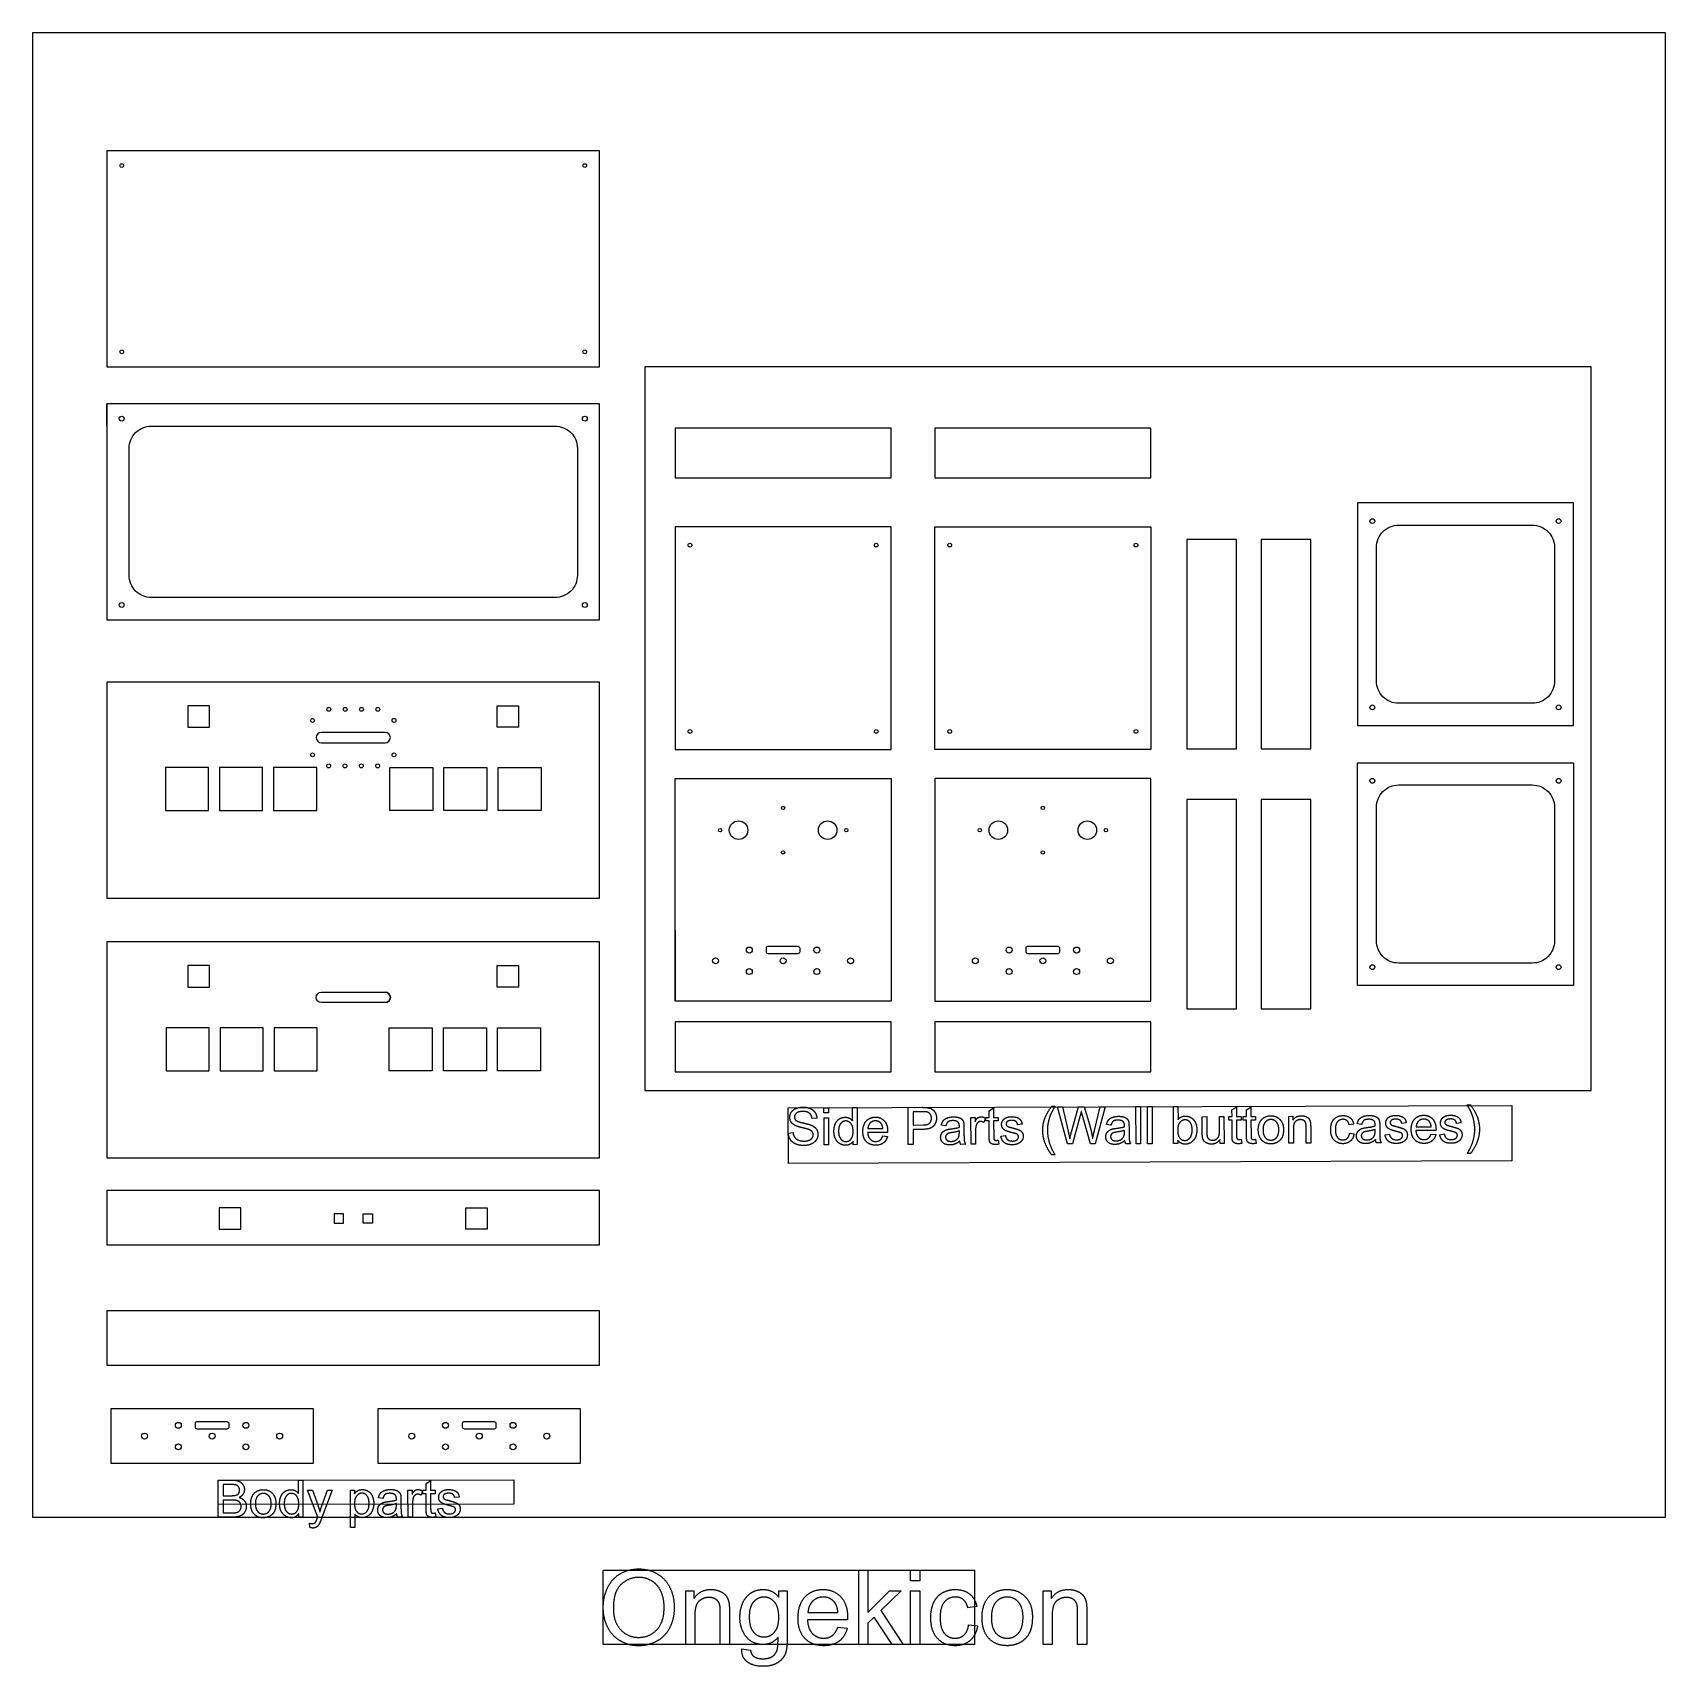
# Model space of a CAD drawing. Header units: millimetres. Extents: x -100 to 2100, y -1901 to 300.
import ezdxf

# ---------------------------------------------------------------- set-up
doc = ezdxf.new("R2010")
doc.units = ezdxf.units.MM
doc.layers.get('0').update_dxf_attribs({"linetype": 'CONTINUOUS'})

msp = doc.modelspace()

# ---------------------------------------------------------------- linework, layer by layer
for p, q in [((0, -230), (0, -200)), ((765.7, -909.4), (765.7, -1004.9)), ((1115.7, -909.4), (1115.7, -1004.9)), ((956.6, -1162.4), (950.2, -1162.9)), ((966.3, -1155.3), (966.3, -1148.3)), ((966.3, -1148.3), (972.4, -1148.3)), ((972.5, -1155.3), (966.3, -1155.3)), ((966.4, -1162.1), (972.5, -1162)), ((966.5, -1198.3), (966.4, -1162.1)), ((972.4, -1148.3), (972.5, -1155.3)), ((972.5, -1162), (972.6, -1198.3)), ((1004.9, -1148.2), (1011, -1148.1)), ((1004.9, -1166.1), (1004.9, -1148.2)), ((1011, -1148.1), (1011.2, -1198.1)), ((1079.7, -1147.9), (1098.5, -1147.8)), ((1079.8, -1197.9), (1079.7, -1147.9)), ((1099.1, -1153.7), (1086.3, -1153.8)), ((1086.3, -1153.8), (1086.4, -1171.7)), ((1164.4, -1197.6), (1164.3, -1161.4)), ((1164.3, -1161.4), (1169.8, -1161.4)), ((1169.8, -1161.4), (1169.9, -1166.9)), ((1184, -1162.5), (1181.9, -1168.2)), ((1184.3, -1166.1), (1184.3, -1161.3)), ((1184.3, -1161.3), (1188.8, -1161.3)), ((1188.8, -1166.1), (1184.3, -1166.1)), ((1188.7, -1152.3), (1194.8, -1148.6)), ((1188.8, -1161.3), (1188.7, -1152.3)), ((1188.8, -1186.9), (1188.8, -1166.1)), ((1194.8, -1148.6), (1194.9, -1161.3)), ((1194.9, -1161.3), (1201, -1161.3)), ((1201.1, -1166.1), (1194.9, -1166.1)), ((1194.9, -1166.1), (1195, -1187.3)), ((1201, -1161.3), (1201.1, -1166.1)), ((1273.1, -1146.4), (1277.5, -1146.4)), ((1294.3, -1197.2), (1280.8, -1147.2)), ((1280.8, -1147.2), (1287.6, -1147.2)), ((1287.6, -1147.2), (1295.3, -1180)), ((1299.7, -1180.9), (1309.1, -1147.1)), ((1311.5, -1159), (1301, -1197.2)), ((1309.1, -1147.1), (1317.1, -1147.1)), ((1325.2, -1197.1), (1314.5, -1159)), ((1317.1, -1147.1), (1324.3, -1172.4)), ((1330.7, -1179.2), (1338.5, -1147)), ((1345.1, -1147), (1331.6, -1197.1)), ((1338.5, -1147), (1345.1, -1147)), ((1386.8, -1196.9), (1386.6, -1146.9)), ((1386.6, -1146.9), (1392.8, -1146.9)), ((1392.8, -1146.9), (1392.9, -1196.9)), ((1402.3, -1196.8), (1402.2, -1146.8)), ((1402.2, -1146.8), (1408.3, -1146.8)), ((1408.3, -1146.8), (1408.5, -1196.8)), ((1437.3, -1196.7), (1437.2, -1146.7)), ((1437.2, -1146.7), (1443.3, -1146.7)), ((1443.3, -1146.7), (1443.4, -1164.5)), ((1476, -1160.4), (1482.1, -1160.3)), ((1476, -1182.8), (1476, -1160.4)), ((1482.1, -1160.3), (1482.2, -1180.4)), ((1499.3, -1179.7), (1499.2, -1160.3)), ((1499.2, -1160.3), (1505.3, -1160.3)), ((1505.3, -1160.3), (1505.5, -1196.5)), ((1511.6, -1165), (1511.6, -1160.2)), ((1511.6, -1160.2), (1516.1, -1160.2)), ((1516.1, -1165), (1511.6, -1165)), ((1516, -1151.2), (1522.1, -1147.5)), ((1516.1, -1160.2), (1516, -1151.2)), ((1516.2, -1185.8), (1516.1, -1165)), ((1522.1, -1147.5), (1522.2, -1160.2)), ((1522.2, -1160.2), (1528.4, -1160.2)), ((1528.4, -1165), (1522.2, -1165)), ((1522.2, -1165), (1522.3, -1186.2)), ((1528.4, -1160.2), (1528.4, -1165)), ((1531, -1164.9), (1531, -1160.2)), ((1531, -1160.2), (1535.5, -1160.2)), ((1535.5, -1164.9), (1531, -1164.9)), ((1535.5, -1151.2), (1541.5, -1147.5)), ((1535.5, -1160.2), (1535.5, -1151.2)), ((1535.6, -1185.8), (1535.5, -1164.9)), ((1541.5, -1147.5), (1541.6, -1160.1)), ((1541.6, -1160.1), (1547.8, -1160.1)), ((1547.8, -1164.9), (1541.6, -1164.9)), ((1541.6, -1164.9), (1541.7, -1186.1)), ((1547.8, -1160.1), (1547.8, -1164.9)), ((1592.6, -1160), (1598.1, -1159.9)), ((1592.7, -1196.2), (1592.6, -1160)), ((1598.1, -1159.9), (1598.2, -1165.1)), ((1832.9, -1144.5), (1837.3, -1144.5)), ((918.3, -1182.4), (924.6, -1181.8)), ((1052.1, -1181.5), (1025.1, -1181.5)), ((1025.4, -1176.5), (1045.6, -1176.4)), ((1045.6, -1186.4), (1051.9, -1187.1)), ((1086.4, -1171.7), (1099.3, -1171.6)), ((1099.2, -1177.5), (1086.4, -1177.6)), ((1086.4, -1177.6), (1086.5, -1197.9)), ((1130.5, -1172.7), (1124.5, -1171.9)), ((1148.7, -1181.7), (1148.7, -1179.5)), ((1154.9, -1174.3), (1154.9, -1182.5)), ((1170.5, -1178.6), (1170.6, -1197.6)), ((1204.7, -1186.7), (1210.7, -1185.7)), ((1233.3, -1170.5), (1227.3, -1171.4)), ((1353, -1171.9), (1347, -1171.1)), ((1371.2, -1181), (1371.2, -1178.7)), ((1377.3, -1173.5), (1377.4, -1181.7)), ((1598.8, -1176.4), (1598.9, -1196.2)), ((1616, -1196.1), (1616, -1174.1)), ((1622.1, -1173.8), (1622.2, -1196.1)), ((1680, -1170.3), (1674, -1171.3)), ((1674.6, -1182.6), (1680.6, -1183.4)), ((1690.8, -1170.8), (1684.8, -1170)), ((1709, -1179.9), (1709, -1177.6)), ((1715.2, -1172.4), (1715.2, -1180.6)), ((1722.3, -1184.9), (1728.3, -1184)), ((1750.9, -1168.8), (1744.9, -1169.6)), ((1790.9, -1179), (1763.9, -1179.1)), ((1764.3, -1174), (1784.5, -1173.9)), ((1784.4, -1183.9), (1790.8, -1184.6)), ((1796, -1184.7), (1802.1, -1183.7)), ((1824.7, -1168.5), (1818.7, -1169.4)), ((972.6, -1198.3), (966.5, -1198.3)), ((1005.5, -1198.2), (1005.4, -1193.6)), ((1011.2, -1198.1), (1005.5, -1198.2)), ((1086.5, -1197.9), (1079.8, -1197.9)), ((1156.9, -1197.6), (1150.5, -1197.7)), ((1170.6, -1197.6), (1164.4, -1197.6)), ((1201.1, -1192), (1202, -1197.4)), ((1301, -1197.2), (1294.3, -1197.2)), ((1331.6, -1197.1), (1325.2, -1197.1)), ((1379.4, -1196.9), (1373, -1196.9)), ((1392.9, -1196.9), (1386.8, -1196.9)), ((1408.5, -1196.8), (1402.3, -1196.8)), ((1443, -1196.7), (1437.3, -1196.7)), ((1443, -1192.1), (1443, -1196.7)), ((1500, -1196.5), (1499.9, -1191.2)), ((1505.5, -1196.5), (1500, -1196.5)), ((1528.5, -1190.9), (1529.4, -1196.3)), ((1547.9, -1190.8), (1548.8, -1196.3)), ((1598.9, -1196.2), (1592.7, -1196.2)), ((1622.2, -1196.1), (1616, -1196.1)), ((1717.2, -1195.8), (1710.8, -1195.8)), ((1837.5, -1210.1), (1833.1, -1210.1)), ((1277.7, -1211.9), (1273.3, -1212)), ((150, -1700), (150, -1650)), ((150, -1650), (168.8, -1650)), ((258, -1667.8), (258, -1649.9)), ((258, -1649.9), (264.1, -1649.9)), ((264.1, -1649.9), (264.2, -1699.9)), ((166.6, -1655.9), (156.6, -1655.9)), ((156.6, -1655.9), (156.6, -1671)), ((156.6, -1671), (167.4, -1671)), ((284.1, -1699.9), (270.3, -1663.7)), ((270.3, -1663.7), (276.9, -1663.7)), ((276.9, -1663.7), (284.5, -1684.6)), ((289.6, -1684.8), (297.4, -1663.6)), ((303.5, -1663.6), (289.7, -1700.5)), ((297.4, -1663.6), (303.5, -1663.6)), ((328.2, -1713.7), (328.1, -1663.6)), ((328.1, -1663.6), (333.7, -1663.6)), ((333.7, -1663.6), (333.7, -1668.3)), ((405.8, -1699.8), (405.7, -1663.5)), ((405.7, -1663.5), (411.3, -1663.5)), ((411.3, -1663.5), (411.3, -1669)), ((425.4, -1664.7), (423.3, -1670.4)), ((425.7, -1668.3), (425.7, -1663.5)), ((425.7, -1663.5), (430.2, -1663.5)), ((430.2, -1668.3), (425.7, -1668.3)), ((430.2, -1654.5), (436.3, -1650.9)), ((430.2, -1663.5), (430.2, -1654.5)), ((430.2, -1689.1), (430.2, -1668.3)), ((436.3, -1650.9), (436.3, -1663.5)), ((436.3, -1663.5), (442.5, -1663.5)), ((442.5, -1668.3), (436.3, -1668.3)), ((436.3, -1668.3), (436.3, -1689.5)), ((442.5, -1663.5), (442.5, -1668.3)), ((168.2, -1676.9), (156.6, -1676.9)), ((156.6, -1676.9), (156.7, -1694.1)), ((156.7, -1694.1), (169.1, -1694.1)), ((372, -1674.7), (366, -1673.9)), ((390.1, -1683.8), (390.1, -1681.6)), ((396.3, -1676.4), (396.3, -1684.6)), ((411.9, -1680.8), (411.9, -1699.8)), ((442.5, -1694.2), (443.4, -1699.7)), ((446, -1688.9), (452.1, -1688)), ((474.7, -1672.8), (468.7, -1673.6)), ((169.1, -1700), (150, -1700)), ((258.5, -1699.9), (258.5, -1695.3)), ((264.2, -1699.9), (258.5, -1699.9)), ((273.6, -1713.8), (272.9, -1708.1)), ((334.3, -1713.7), (328.2, -1713.7)), ((334.3, -1696.1), (334.3, -1713.7)), ((398.3, -1699.8), (391.9, -1699.8)), ((411.9, -1699.8), (405.8, -1699.8)), ((1013.2, -1871.5), (1013.2, -1771.5)), ((1013.2, -1771.5), (1025.4, -1771.5)), ((1025.4, -1771.5), (1025.4, -1828.5)), ((1083, -1785.6), (1083, -1771.5)), ((1083, -1771.5), (1095.3, -1771.5)), ((1095.3, -1771.5), (1095.3, -1785.6)), ((780, -1871.5), (780, -1799.1)), ((780, -1799.1), (791.1, -1799.1)), ((791.1, -1799.1), (791.1, -1809.4)), ((905.5, -1807.8), (905.5, -1799.1)), ((905.5, -1799.1), (916.8, -1799.1)), ((916.8, -1799.1), (916.8, -1861.7)), ((1025.4, -1828.5), (1054.5, -1799.1)), ((1070.4, -1799.1), (1042.7, -1825.9)), ((1054.5, -1799.1), (1070.4, -1799.1)), ((1095.3, -1785.6), (1083, -1785.6)), ((1083, -1871.5), (1083, -1799.1)), ((1083, -1799.1), (1095.3, -1799.1)), ((1095.3, -1799.1), (1095.3, -1871.5)), ((1261.5, -1871.5), (1261.5, -1799.1)), ((1261.5, -1799.1), (1272.6, -1799.1)), ((1272.6, -1799.1), (1272.6, -1809.4)), ((1042.7, -1825.9), (1073.2, -1871.5)), ((1172.2, -1820.3), (1160.2, -1822.2)), ((792.3, -1831.9), (792.3, -1871.5)), ((826.6, -1871.5), (826.6, -1827.4)), ((838.9, -1827), (838.9, -1871.5)), ((998, -1838.4), (944, -1838.4)), ((944.7, -1828.3), (985.1, -1828.3)), ((985, -1848.2), (997.7, -1849.7)), ((1034.1, -1834.5), (1025.4, -1842.8)), ((1025.4, -1842.8), (1025.4, -1871.5)), ((1058, -1871.5), (1034.1, -1834.5)), ((1161.2, -1845), (1173.3, -1846.5)), ((1273.8, -1831.9), (1273.8, -1871.5)), ((1308.1, -1871.5), (1308.1, -1827.4)), ((1320.4, -1827), (1320.4, -1871.5)), ((792.3, -1871.5), (780, -1871.5)), ((838.9, -1871.5), (826.6, -1871.5)), ((855.4, -1877.5), (867.4, -1879.3)), ((1025.4, -1871.5), (1013.2, -1871.5)), ((1073.2, -1871.5), (1058, -1871.5)), ((1095.3, -1871.5), (1083, -1871.5)), ((1273.8, -1871.5), (1261.5, -1871.5)), ((1320.4, -1871.5), (1308.1, -1871.5))]:
    msp.add_line(p, q)
for points in [[(2100, 300), (-100, 300), (-100, -1700), (2100, -1700)], [(664, -150), (664, 141), (0, 141), (0, -150)], [(2000, -150), (725, -150), (725, -1125), (2000, -1125)], [(664, -491), (664, -200), (0, -200), (0, -491)], [(1056.7, -232.8), (765.7, -232.8), (765.7, -299.8), (1056.7, -299.8)], [(1406.7, -232.8), (1115.7, -232.8), (1115.7, -299.8), (1406.7, -299.8)], [(1685.2, -633.5), (1976.2, -633.5), (1976.2, -333.5), (1685.2, -333.5)], [(765.7, -665.9), (774.7, -665.9), (1047.7, -665.9), (1056.7, -665.9), (1056.7, -365.9), (765.7, -365.9)], [(1115.7, -665.9), (1115.7, -365.9), (1406.7, -365.9), (1406.7, -665.9), (1397.7, -665.9), (1124.7, -665.9)], [(1455.3, -382.9), (1455.3, -664.9), (1522.3, -664.9), (1522.3, -382.9)], [(1555.3, -382.9), (1555.3, -664.9), (1622.3, -664.9), (1622.3, -382.9)], [(664, -575), (0, -575), (0, -866), (664, -866)], [(109.2, -635.7), (138.2, -635.7), (138.2, -606.7), (109.2, -606.7)], [(554.8, -635.7), (525.8, -635.7), (525.8, -606.7), (554.8, -606.7)], [(78.9, -748.1), (136.9, -748.1), (136.9, -690.1), (78.9, -690.1)], [(151.8, -748.1), (209.8, -748.1), (209.8, -690.1), (151.8, -690.1)], [(224.7, -748.1), (282.7, -748.1), (282.7, -690.1), (224.7, -690.1)], [(381.3, -748.1), (381.3, -690.1), (439.3, -690.1), (439.3, -748.1)], [(454.2, -690.1), (512.2, -690.1), (512.2, -748.1), (454.2, -748.1)], [(585.1, -748.1), (527.1, -748.1), (527.1, -690.1), (585.1, -690.1)], [(1685.2, -983.5), (1685.2, -683.5), (1976.2, -683.5), (1976.2, -983.5)], [(765.7, -1004.9), (765.7, -704.9), (1056.7, -704.9), (1056.7, -1004.9)], [(1406.7, -1004.9), (1406.7, -704.9), (1115.7, -704.9), (1115.7, -1004.9)], [(1522.3, -732.9), (1455.3, -732.9), (1455.3, -1014.9), (1522.3, -1014.9)], [(1555.3, -1014.9), (1622.3, -1014.9), (1622.3, -732.9), (1555.3, -732.9)], [(664, -1216), (664, -925), (0, -925), (0, -1216)], [(109.2, -956.7), (109.2, -985.7), (138.2, -985.7), (138.2, -956.7)], [(554.8, -956.7), (554.8, -985.7), (525.8, -985.7), (525.8, -956.7)], [(1056.7, -1032.8), (765.7, -1032.8), (765.7, -1099.8), (1056.7, -1099.8)], [(1406.7, -1032.8), (1115.7, -1032.8), (1115.7, -1099.8), (1406.7, -1099.8)], [(79.7, -1040.8), (79.7, -1098.8), (137.7, -1098.8), (137.7, -1040.8)], [(152.6, -1040.8), (152.6, -1098.8), (210.6, -1098.8), (210.6, -1040.8)], [(225.5, -1040.8), (225.5, -1098.8), (283.5, -1098.8), (283.5, -1040.8)], [(380.5, -1098.8), (380.5, -1040.8), (438.5, -1040.8), (438.5, -1098.8)], [(453.4, -1098.8), (453.4, -1040.8), (511.4, -1040.8), (511.4, -1098.8)], [(584.3, -1098.8), (526.3, -1098.8), (526.3, -1040.8), (584.3, -1040.8)], [(1893.2, -1220.1), (918.5, -1223.4), (918.2, -1148.4), (1893, -1145.2)], [(664, -1260), (0, -1260), (0, -1333), (664, -1333)], [(151.5, -1312), (180.5, -1312), (180.5, -1283), (151.5, -1283)], [(306.3, -1303.8), (318.8, -1303.8), (318.8, -1291.2), (306.3, -1291.2)], [(357.8, -1291.2), (357.8, -1303.8), (345.3, -1303.8), (345.3, -1291.2)], [(512.5, -1312), (483.5, -1312), (483.5, -1283), (512.5, -1283)], [(0, -1422), (0, -1495), (664, -1495), (664, -1422)], [(278.3, -1627.2), (278.3, -1554.2), (5.3, -1554.2), (5.3, -1627.2)], [(638.3, -1554.2), (365.3, -1554.2), (365.3, -1627.2), (638.3, -1627.2)], [(548.5, -1682.5), (150, -1682.8), (150, -1650), (548.5, -1649.6)], [(1168.9, -1871.5), (668.9, -1871.5), (668.9, -1771.5), (1168.9, -1771.5)]]:
    msp.add_lwpolyline(points, close=True)
for points in [[(634, -260), (634, -431, -0.414214), (604, -461), (60, -461, -0.414214), (30, -431), (30, -260, -0.414214), (60, -230), (604, -230, -0.414214)], [(1710.7, -573.5), (1710.7, -393.5, -0.414214), (1740.7, -363.5), (1920.7, -363.5, -0.414214), (1950.7, -393.5), (1950.7, -573.5, -0.414214), (1920.7, -603.5), (1740.7, -603.5, -0.414214)], [(375, -642.7), (289, -642.7, 1), (289, -656.7), (375, -656.7, 1)], [(1740.7, -953.5, -0.414214), (1710.7, -923.5), (1710.7, -743.5, -0.414214), (1740.7, -713.5), (1920.7, -713.5, -0.414214), (1950.7, -743.5), (1950.7, -923.5, -0.414214), (1920.7, -953.5)], [(931.2, -930.9, -0.414214), (933.7, -933.4), (933.7, -938.4, -0.414214), (931.2, -940.9), (891.2, -940.9, -0.414214), (888.7, -938.4), (888.7, -932.8, -0.414214), (890.6, -930.9)], [(1283.7, -938.4, -0.414214), (1281.2, -940.9), (1241.2, -940.9, -0.414214), (1238.7, -938.4), (1238.7, -932.8, -0.414214), (1240.6, -930.9), (1281.2, -930.9, -0.414214), (1283.7, -933.4)], [(289, -1006.7, -1), (289, -992.7), (375, -992.7, -1), (375, -1006.7)], [(161.8, -1581.2), (121.8, -1581.2, -0.414214), (119.3, -1578.7), (119.3, -1573.1, -0.414214), (121.2, -1571.2), (161.8, -1571.2, -0.414214), (164.3, -1573.7), (164.3, -1578.7, -0.414214)], [(481.2, -1571.2), (521.8, -1571.2, -0.414214), (524.3, -1573.7), (524.3, -1578.7, -0.414214), (521.8, -1581.2), (481.8, -1581.2, -0.414214), (479.3, -1578.7), (479.3, -1573.1, -0.414214)]]:
    msp.add_lwpolyline(points, format="xyb", close=True)
for centre, radius in [((20, 121), 2.5), ((644, 121), 2.5), ((20, -130), 2.5), ((644, -130), 2.5), ((20, -220), 3.25), ((644, -220), 3.25), ((1705.2, -358), 3.25), ((1956.2, -358), 3.25), ((785.7, -390.4), 2.6), ((1036.7, -390.4), 2.5), ((1135.7, -390.4), 2.5), ((1386.7, -390.4), 2.5), ((20, -471), 3.25), ((644, -471), 3.25), ((299.1, -611.6), 2.65), ((321.1, -611.6), 2.65), ((343.1, -611.6), 2.65), ((365.1, -611.6), 2.65), ((1705.2, -609), 3.25), ((1956.2, -609), 3.25), ((277.1, -626.6), 2.65), ((386.9, -626.5), 2.65), ((785.7, -641.4), 2.5), ((1036.7, -641.4), 2.5), ((1135.7, -641.4), 2.5), ((1386.7, -641.4), 2.5), ((277.1, -672.9), 2.65), ((386.9, -672.9), 2.65), ((298.9, -687.8), 2.65), ((320.9, -687.8), 2.65), ((342.9, -687.8), 2.65), ((364.9, -687.8), 2.65), ((1705.2, -708), 3.25), ((1956.2, -708), 3.25), ((911.2, -744.4), 2.24), ((1261.2, -744.4), 2.24), ((851.2, -774.4), 12.5), ((971.2, -774.4), 12.5), ((1201.2, -774.4), 12.5), ((1321.2, -774.4), 12.5), ((826.2, -774.4), 2.26), ((996.2, -774.4), 2.24), ((1176.2, -774.4), 2.26), ((1346.2, -774.4), 2.24), ((911.2, -804.4), 2.24), ((1261.2, -804.4), 2.24), ((865.7, -935.9), 4), ((956.7, -935.9), 4), ((1215.7, -935.9), 4), ((1306.7, -935.9), 4), ((820.2, -950.4), 4), ((865.7, -964.9), 4), ((911.2, -950.4), 4), ((956.7, -964.9), 4), ((1002.2, -950.4), 4), ((1170.2, -950.4), 4), ((1215.7, -964.9), 4), ((1261.2, -950.4), 4), ((1306.7, -964.9), 4), ((1352.2, -950.4), 4), ((1705.2, -959), 3.25), ((1956.2, -959), 3.25), ((96.3, -1576.2), 4), ((187.3, -1576.2), 4), ((456.3, -1576.2), 4), ((547.3, -1576.2), 4), ((50.8, -1590.7), 4), ((96.3, -1605.2), 4), ((141.8, -1590.7), 4), ((187.3, -1605.2), 4), ((232.8, -1590.7), 4), ((410.8, -1590.7), 4), ((456.3, -1605.2), 4), ((501.8, -1590.7), 4), ((547.3, -1605.2), 4), ((592.8, -1590.7), 4)]:
    msp.add_circle(centre, radius)
for centre in [(375, -649.7), (375, -999.7)]:
    msp.add_arc(centre, 7, -90, 90)
for points in [[(920.2, -1161.4), (920.2, -1157.6), (922.3, -1154.3)], [(922, -1167.6), (920.2, -1164.8), (920.2, -1161.4)], [(922.3, -1154.3), (924.4, -1151), (928.6, -1149.3)], [(929.3, -1155.6), (926.5, -1157.8), (926.5, -1160.9)], [(926.5, -1160.9), (926.6, -1163.6), (928.5, -1165.3)], [(928.5, -1165.3), (930.4, -1167.1), (938.5, -1168.9)], [(928.6, -1149.3), (932.7, -1147.5), (937.7, -1147.5)], [(938, -1153.4), (932, -1153.4), (929.3, -1155.6)], [(937.7, -1147.5), (943.3, -1147.5), (947.5, -1149.3)], [(946.7, -1155.8), (943.8, -1153.3), (938, -1153.4)], [(950.2, -1162.9), (949.7, -1158.2), (946.7, -1155.8)], [(947.5, -1149.3), (951.8, -1151.1), (954.1, -1154.5)], [(954.1, -1154.5), (956.4, -1158), (956.6, -1162.4)], [(981.5, -1170.3), (983.3, -1165.9), (986.9, -1163.5)], [(986.9, -1163.5), (990.5, -1161.2), (994.9, -1161.2)], [(995.5, -1166.2), (991.4, -1166.2), (988.7, -1169.6)], [(994.9, -1161.2), (998.2, -1161.1), (1000.8, -1162.5)], [(1002.6, -1169.7), (999.7, -1166.2), (995.5, -1166.2)], [(1000.8, -1162.5), (1003.3, -1163.9), (1004.9, -1166.1)], [(1018.7, -1180.3), (1018.7, -1171.2), (1023.4, -1166.1)], [(1023.4, -1166.1), (1028.1, -1161), (1035.6, -1161)], [(1035.6, -1166.1), (1031.4, -1166.1), (1028.5, -1168.9)], [(1035.6, -1161), (1042.8, -1161), (1047.4, -1165.9)], [(1043.3, -1169.6), (1040.3, -1166), (1035.6, -1166.1)], [(1047.4, -1165.9), (1052.1, -1170.8), (1052.1, -1179.8)], [(1098.5, -1147.8), (1103.5, -1147.8), (1106.1, -1148.3)], [(1105.3, -1154.2), (1103.6, -1153.7), (1099.1, -1153.7)], [(1109.5, -1157.1), (1107.9, -1154.9), (1105.3, -1154.2)], [(1106.1, -1148.3), (1109.8, -1148.9), (1112.3, -1150.6)], [(1108.4, -1169.2), (1111.1, -1166.8), (1111.1, -1162.5)], [(1111.1, -1162.5), (1111.1, -1159.3), (1109.5, -1157.1)], [(1112.3, -1150.6), (1114.8, -1152.3), (1116.4, -1155.4)], [(1117.9, -1162.2), (1117.9, -1168.6), (1113.9, -1173)], [(1116.4, -1155.4), (1117.9, -1158.5), (1117.9, -1162.2)], [(1124.5, -1171.9), (1125.3, -1168), (1127.2, -1165.6)], [(1127.2, -1165.6), (1129.1, -1163.3), (1132.6, -1162)], [(1132.6, -1162), (1136.2, -1160.7), (1140.8, -1160.7)], [(1140, -1165.7), (1135.6, -1165.8), (1133.6, -1167.3)], [(1147, -1167.8), (1144.6, -1165.7), (1140, -1165.7)], [(1140.8, -1160.7), (1145.5, -1160.6), (1148.4, -1161.7)], [(1148.4, -1161.7), (1151.3, -1162.8), (1152.7, -1164.5)], [(1152.7, -1164.5), (1154, -1166.1), (1154.6, -1168.6)], [(1169.9, -1166.9), (1172, -1163), (1173.7, -1161.8)], [(1173.7, -1161.8), (1175.5, -1160.5), (1177.7, -1160.5)], [(1177.7, -1160.5), (1180.8, -1160.5), (1184, -1162.5)], [(1205.6, -1170.9), (1205.6, -1168.5), (1206.7, -1166.4)], [(1206.7, -1166.4), (1207.8, -1164.3), (1209.7, -1163)], [(1209.7, -1163), (1211.2, -1161.9), (1213.6, -1161.1)], [(1219.4, -1165.4), (1215.2, -1165.5), (1213.4, -1166.9)], [(1213.6, -1161.1), (1216.1, -1160.4), (1218.9, -1160.4)], [(1218.9, -1160.4), (1223.2, -1160.4), (1226.4, -1161.6)], [(1225, -1167), (1223, -1165.4), (1219.4, -1165.4)], [(1226.4, -1161.6), (1229.7, -1162.8), (1231.2, -1164.9)], [(1231.2, -1164.9), (1232.7, -1167), (1233.3, -1170.5)], [(1261.1, -1179.2), (1261, -1171.1), (1263.6, -1163.6)], [(1263.6, -1163.6), (1266.7, -1155), (1273.1, -1146.4)], [(1268.8, -1166.4), (1267.3, -1172.8), (1267.4, -1179.2)], [(1272, -1156.5), (1270, -1161.3), (1268.8, -1166.4)], [(1277.5, -1146.4), (1273.4, -1153.5), (1272, -1156.5)], [(1313, -1153.2), (1312.2, -1156.6), (1311.5, -1159)], [(1314.5, -1159), (1313.2, -1154.2), (1313, -1153.2)], [(1347, -1171.1), (1347.8, -1167.3), (1349.7, -1164.9)], [(1349.7, -1164.9), (1351.5, -1162.5), (1355.1, -1161.2)], [(1355.1, -1161.2), (1358.6, -1159.9), (1363.3, -1159.9)], [(1362.4, -1165), (1358.1, -1165), (1356, -1166.5)], [(1369.4, -1167.1), (1367.1, -1165), (1362.4, -1165)], [(1363.3, -1159.9), (1367.9, -1159.9), (1370.8, -1161)], [(1370.8, -1161), (1373.7, -1162.1), (1375.1, -1163.7)], [(1375.1, -1163.7), (1376.5, -1165.4), (1377, -1167.9)], [(1443.4, -1164.5), (1447.3, -1159.6), (1453.3, -1159.6)], [(1452.8, -1164.7), (1448.7, -1164.7), (1445.8, -1168.2)], [(1459.6, -1168), (1456.7, -1164.6), (1452.8, -1164.7)], [(1453.3, -1159.6), (1456.6, -1159.6), (1459.6, -1160.9)], [(1459.6, -1160.9), (1462.6, -1162.3), (1464.5, -1164.7)], [(1464.5, -1164.7), (1466.5, -1167.1), (1467.6, -1170.6)], [(1551.5, -1178.2), (1551.5, -1168.1), (1557.1, -1163.3)], [(1557.1, -1163.3), (1561.7, -1159.2), (1568.5, -1159.2)], [(1568.5, -1164.3), (1563.9, -1164.3), (1560.9, -1167.8)], [(1568.5, -1159.2), (1575.9, -1159.2), (1580.7, -1164.1)], [(1576.1, -1167.7), (1573, -1164.3), (1568.5, -1164.3)], [(1580.7, -1164.1), (1585.4, -1169), (1585.5, -1177.6)], [(1598.2, -1165.1), (1602.1, -1159.1), (1609.7, -1159.1)], [(1608.4, -1164.4), (1604.5, -1164.4), (1601.6, -1166.9)], [(1612.7, -1165.5), (1610.8, -1164.4), (1608.4, -1164.4)], [(1609.7, -1159.1), (1612.9, -1159.1), (1615.7, -1160.2)], [(1615.2, -1168.5), (1614.5, -1166.6), (1612.7, -1165.5)], [(1615.7, -1160.2), (1618.4, -1161.4), (1619.8, -1163.3)], [(1619.8, -1163.3), (1621.2, -1165.2), (1621.7, -1167.8)], [(1651, -1167.7), (1652.9, -1163.3), (1656.9, -1161.1)], [(1656.9, -1161.1), (1660.8, -1158.9), (1665.5, -1158.9)], [(1665.8, -1163.9), (1661.1, -1164), (1658.2, -1167.3)], [(1665.5, -1158.9), (1671.4, -1158.9), (1675.2, -1161.9)], [(1671, -1165.8), (1668.8, -1163.9), (1665.8, -1163.9)], [(1674, -1171.3), (1673.2, -1167.6), (1671, -1165.8)], [(1675.2, -1161.9), (1678.9, -1164.8), (1680, -1170.3)], [(1684.8, -1170), (1685.6, -1166.1), (1687.5, -1163.8)], [(1687.5, -1163.8), (1689.3, -1161.4), (1692.9, -1160.1)], [(1693.8, -1165.4), (1691.8, -1166.9), (1690.8, -1170.8)], [(1692.9, -1160.1), (1696.4, -1158.8), (1701.1, -1158.8)], [(1700.2, -1163.9), (1695.9, -1163.9), (1693.8, -1165.4)], [(1707.2, -1165.9), (1704.9, -1163.8), (1700.2, -1163.9)], [(1701.1, -1158.8), (1705.7, -1158.8), (1708.6, -1159.8)], [(1709, -1171.2), (1709, -1167.4), (1707.2, -1165.9)], [(1708.6, -1159.8), (1711.5, -1160.9), (1712.9, -1162.6)], [(1712.9, -1162.6), (1714.3, -1164.2), (1714.8, -1166.7)], [(1723.2, -1169.1), (1723.2, -1166.7), (1724.3, -1164.7)], [(1724.3, -1164.7), (1725.4, -1162.6), (1727.3, -1161.2)], [(1727.3, -1161.2), (1728.8, -1160.2), (1731.2, -1159.4)], [(1731, -1165.1), (1729.2, -1166.5), (1729.2, -1168.4)], [(1737, -1163.7), (1732.8, -1163.7), (1731, -1165.1)], [(1731.2, -1159.4), (1733.7, -1158.7), (1736.5, -1158.7)], [(1736.5, -1158.7), (1740.8, -1158.6), (1744, -1159.9)], [(1742.5, -1165.3), (1740.6, -1163.7), (1737, -1163.7)], [(1744.9, -1169.6), (1744.5, -1166.8), (1742.5, -1165.3)], [(1744, -1159.9), (1747.3, -1161.1), (1748.8, -1163.2)], [(1748.8, -1163.2), (1750.3, -1165.3), (1750.9, -1168.8)], [(1757.6, -1177.8), (1757.5, -1168.7), (1762.2, -1163.6)], [(1762.2, -1163.6), (1766.9, -1158.6), (1774.4, -1158.5)], [(1767.4, -1166.4), (1764.5, -1169.3), (1764.3, -1174)], [(1774.5, -1163.6), (1770.3, -1163.6), (1767.4, -1166.4)], [(1774.4, -1158.5), (1781.7, -1158.5), (1786.3, -1163.4)], [(1782.1, -1167.1), (1779.2, -1163.6), (1774.5, -1163.6)], [(1786.3, -1163.4), (1790.9, -1168.4), (1791, -1177.3)], [(1797, -1168.9), (1797, -1166.5), (1798.1, -1164.4)], [(1798.1, -1164.4), (1799.2, -1162.3), (1801.1, -1161)], [(1801.1, -1161), (1802.5, -1159.9), (1805, -1159.2)], [(1804.7, -1164.9), (1802.9, -1166.3), (1802.9, -1168.2)], [(1810.8, -1163.5), (1806.5, -1163.5), (1804.7, -1164.9)], [(1805, -1159.2), (1807.5, -1158.4), (1810.3, -1158.4)], [(1810.3, -1158.4), (1814.6, -1158.4), (1817.8, -1159.6)], [(1816.3, -1165), (1814.4, -1163.4), (1810.8, -1163.5)], [(1818.7, -1169.4), (1818.3, -1166.6), (1816.3, -1165)], [(1817.8, -1159.6), (1821, -1160.8), (1822.6, -1162.9)], [(1822.6, -1162.9), (1824.1, -1165), (1824.7, -1168.5)], [(1838.4, -1154.7), (1837.1, -1151.7), (1832.9, -1144.5)], [(1837.3, -1144.5), (1843.8, -1153), (1846.9, -1161.7)], [(1841.7, -1164.5), (1840.5, -1159.4), (1838.4, -1154.7)], [(1843.2, -1177.3), (1843.2, -1170.9), (1841.7, -1164.5)], [(1846.9, -1161.7), (1849.5, -1169.1), (1849.5, -1177.2)], [(921.1, -1191.4), (918.5, -1187.4), (918.3, -1182.4)], [(927.3, -1172.2), (923.7, -1170.4), (922, -1167.6)], [(924.6, -1181.8), (925, -1185.6), (926.7, -1188)], [(926.7, -1188), (928.3, -1190.4), (931.7, -1191.8)], [(937, -1175.3), (930.1, -1173.7), (927.3, -1172.2)], [(945.9, -1177.7), (943.9, -1176.9), (937, -1175.3)], [(938.5, -1168.9), (946.6, -1170.7), (949.6, -1172)], [(950.4, -1180.7), (949, -1178.9), (945.9, -1177.7)], [(949.6, -1172), (953.9, -1174), (956, -1177.1)], [(951.8, -1184.8), (951.8, -1182.4), (950.4, -1180.7)], [(950.4, -1189), (951.8, -1187.1), (951.8, -1184.8)], [(958.1, -1184.2), (958.2, -1188.2), (955.9, -1191.7)], [(956, -1177.1), (958.1, -1180.2), (958.1, -1184.2)], [(979.7, -1180.2), (979.7, -1174.7), (981.5, -1170.3)], [(981.7, -1190), (979.7, -1185.7), (979.7, -1180.2)], [(988.7, -1169.6), (986, -1172.9), (986, -1180.1)], [(986, -1180.1), (986, -1187.1), (989, -1190.5)], [(1005.5, -1180.6), (1005.5, -1173.2), (1002.6, -1169.7)], [(1002.7, -1190.6), (1005.5, -1187.3), (1005.5, -1180.6)], [(1023.4, -1194), (1018.7, -1189.1), (1018.7, -1180.3)], [(1025.1, -1181.5), (1025.4, -1187.5), (1028.5, -1190.7)], [(1028.5, -1168.9), (1025.7, -1171.8), (1025.4, -1176.5)], [(1041.8, -1192), (1044.2, -1190.2), (1045.6, -1186.4)], [(1045.6, -1176.4), (1045.2, -1171.9), (1043.3, -1169.6)], [(1051.9, -1187.1), (1050.4, -1192.7), (1046.4, -1195.8)], [(1052.1, -1179.8), (1052.1, -1180.4), (1052.1, -1181.5)], [(1113.9, -1173), (1109.8, -1177.5), (1099.2, -1177.5)], [(1099.3, -1171.6), (1105.7, -1171.6), (1108.4, -1169.2)], [(1123.5, -1188.2), (1123.5, -1185.5), (1124.7, -1183.3)], [(1126.8, -1195.7), (1123.6, -1192.7), (1123.5, -1188.2)], [(1124.7, -1183.3), (1125.9, -1181.1), (1127.9, -1179.8)], [(1127.9, -1179.8), (1129.8, -1178.5), (1132.3, -1177.8)], [(1130.9, -1185.1), (1130.1, -1186.4), (1130.1, -1188)], [(1130.1, -1188), (1130.1, -1190.5), (1132, -1192.1)], [(1133.6, -1167.3), (1131.5, -1168.8), (1130.5, -1172.7)], [(1133.3, -1183.1), (1131.8, -1183.8), (1130.9, -1185.1)], [(1132.3, -1177.8), (1134.1, -1177.3), (1137.8, -1176.8)], [(1138.7, -1181.8), (1134.9, -1182.4), (1133.3, -1183.1)], [(1137.8, -1176.8), (1145.2, -1175.9), (1148.7, -1174.7)], [(1148.7, -1179.5), (1145.4, -1180.9), (1138.7, -1181.8)], [(1143.7, -1192.1), (1146.5, -1190.6), (1147.8, -1187.9)], [(1148.7, -1173.1), (1148.7, -1169.3), (1147, -1167.8)], [(1147.8, -1187.9), (1148.7, -1185.8), (1148.7, -1181.7)], [(1148.7, -1174.7), (1148.7, -1173.4), (1148.7, -1173.1)], [(1154.6, -1168.6), (1154.9, -1170.2), (1154.9, -1174.3)], [(1154.9, -1182.5), (1155, -1191), (1155.4, -1193.3)], [(1171.5, -1171.5), (1170.5, -1174.7), (1170.5, -1178.6)], [(1173.8, -1168.1), (1172.2, -1169.3), (1171.5, -1171.5)], [(1177.4, -1166.9), (1175.4, -1166.9), (1173.8, -1168.1)], [(1181.9, -1168.2), (1179.6, -1166.9), (1177.4, -1166.9)], [(1189.6, -1194.2), (1188.9, -1192.5), (1188.8, -1186.9)], [(1195, -1187.3), (1195, -1189.9), (1195.3, -1190.6)], [(1209.4, -1195.4), (1205.7, -1192.4), (1204.7, -1186.7)], [(1207, -1175.7), (1205.7, -1173.5), (1205.6, -1170.9)], [(1211, -1179.2), (1208.4, -1177.9), (1207, -1175.7)], [(1210.7, -1185.7), (1211.3, -1189.3), (1213.6, -1191.3)], [(1220.3, -1182.1), (1213.6, -1180.4), (1211, -1179.2)], [(1213.4, -1166.9), (1211.6, -1168.3), (1211.6, -1170.1)], [(1211.6, -1170.1), (1211.6, -1171.3), (1212.3, -1172.3)], [(1212.3, -1172.3), (1213.1, -1173.3), (1214.7, -1173.9)], [(1214.7, -1173.9), (1215.6, -1174.3), (1220.1, -1175.5)], [(1220.1, -1175.5), (1226.6, -1177.2), (1229.2, -1178.3)], [(1226.6, -1184.1), (1225.4, -1183.3), (1220.3, -1182.1)], [(1227.3, -1171.4), (1226.9, -1168.6), (1225, -1167)], [(1226.4, -1191.5), (1228.5, -1189.7), (1228.4, -1187.4)], [(1228.4, -1187.4), (1228.4, -1185.3), (1226.6, -1184.1)], [(1229.2, -1178.3), (1231.8, -1179.4), (1233.3, -1181.5)], [(1234.8, -1186.7), (1234.8, -1189.8), (1233, -1192.5)], [(1233.3, -1181.5), (1234.7, -1183.6), (1234.8, -1186.7)], [(1264.6, -1197), (1261.1, -1188.4), (1261.1, -1179.2)], [(1267.4, -1179.2), (1267.4, -1195.6), (1277.7, -1211.9)], [(1295.3, -1180), (1296.6, -1185.1), (1297.5, -1190.2)], [(1297.5, -1190.2), (1299.4, -1182.2), (1299.7, -1180.9)], [(1324.3, -1172.4), (1327.1, -1181.8), (1328.3, -1190.1)], [(1328.3, -1190.1), (1329.2, -1185.3), (1330.7, -1179.2)], [(1346, -1187.5), (1346, -1184.8), (1347.2, -1182.6)], [(1349.2, -1194.9), (1346, -1192), (1346, -1187.5)], [(1347.2, -1182.6), (1348.4, -1180.4), (1350.3, -1179.1)], [(1350.3, -1179.1), (1352.3, -1177.7), (1354.7, -1177)], [(1353.4, -1184.4), (1352.5, -1185.7), (1352.5, -1187.3)], [(1352.5, -1187.3), (1352.5, -1189.7), (1354.4, -1191.4)], [(1356, -1166.5), (1354, -1168.1), (1353, -1171.9)], [(1355.8, -1182.3), (1354.2, -1183), (1353.4, -1184.4)], [(1354.7, -1177), (1356.6, -1176.5), (1360.2, -1176.1)], [(1361.1, -1181.1), (1357.4, -1181.7), (1355.8, -1182.3)], [(1360.2, -1176.1), (1367.6, -1175.2), (1371.1, -1173.9)], [(1371.2, -1178.7), (1367.8, -1180.1), (1361.1, -1181.1)], [(1366.1, -1191.4), (1368.9, -1189.8), (1370.2, -1187.1)], [(1371.2, -1172.3), (1371.2, -1168.6), (1369.4, -1167.1)], [(1370.2, -1187.1), (1371.2, -1185.1), (1371.2, -1181)], [(1371.1, -1173.9), (1371.2, -1172.7), (1371.2, -1172.3)], [(1377, -1167.9), (1377.3, -1169.5), (1377.3, -1173.5)], [(1377.4, -1181.7), (1377.4, -1190.3), (1377.8, -1192.6)], [(1445.8, -1168.2), (1442.9, -1171.7), (1442.9, -1178.3)], [(1442.9, -1178.3), (1442.9, -1184.8), (1444.7, -1187.7)], [(1444.7, -1187.7), (1447.6, -1192.4), (1452.6, -1192.4)], [(1459.5, -1188.9), (1462.4, -1185.4), (1462.4, -1178.5)], [(1462.4, -1178.5), (1462.4, -1171.4), (1459.6, -1168)], [(1468.7, -1177.9), (1468.7, -1187.3), (1464.1, -1192.4)], [(1467.6, -1170.6), (1468.7, -1174), (1468.7, -1177.9)], [(1476.4, -1188.5), (1476.1, -1186.7), (1476, -1182.8)], [(1482.2, -1180.4), (1482.2, -1185.2), (1482.6, -1186.9)], [(1482.6, -1186.9), (1483.2, -1189.3), (1485, -1190.7)], [(1494.9, -1190.6), (1497.3, -1189.2), (1498.3, -1186.8)], [(1498.3, -1186.8), (1499.3, -1184.3), (1499.3, -1179.7)], [(1516.9, -1193.1), (1516.2, -1191.4), (1516.2, -1185.8)], [(1522.3, -1186.2), (1522.3, -1188.8), (1522.6, -1189.5)], [(1536.3, -1193), (1535.6, -1191.3), (1535.6, -1185.8)], [(1541.7, -1186.1), (1541.7, -1188.7), (1542, -1189.5)], [(1556.3, -1192.2), (1551.6, -1187.4), (1551.5, -1178.2)], [(1560.9, -1167.8), (1557.8, -1171.2), (1557.9, -1178.2)], [(1557.9, -1178.2), (1557.9, -1185.1), (1560.9, -1188.6)], [(1579.2, -1177.9), (1579.1, -1171.2), (1576.1, -1167.7)], [(1576.2, -1188.5), (1579.2, -1185), (1579.2, -1177.9)], [(1585.5, -1177.6), (1585.5, -1184.6), (1583.4, -1188.6)], [(1601.6, -1166.9), (1598.8, -1169.4), (1598.8, -1176.4)], [(1616, -1174.1), (1615.9, -1170.3), (1615.2, -1168.5)], [(1621.7, -1167.8), (1622.1, -1169.5), (1622.1, -1173.8)], [(1649.1, -1178), (1649, -1172.2), (1651, -1167.7)], [(1653.6, -1191.9), (1649.1, -1187.1), (1649.1, -1178)], [(1658.2, -1167.3), (1655.3, -1170.6), (1655.4, -1177.8)], [(1655.4, -1177.8), (1655.4, -1185.1), (1658.2, -1188.4)], [(1658.2, -1188.4), (1661, -1191.7), (1665.5, -1191.7)], [(1671.5, -1189.5), (1673.9, -1187.2), (1674.6, -1182.6)], [(1680.6, -1183.4), (1679.7, -1189.6), (1675.6, -1193.2)], [(1683.8, -1186.3), (1683.8, -1183.7), (1685, -1181.5)], [(1687, -1193.8), (1683.8, -1190.9), (1683.8, -1186.3)], [(1685, -1181.5), (1686.2, -1179.3), (1688.2, -1177.9)], [(1688.2, -1177.9), (1690.1, -1176.6), (1692.6, -1175.9)], [(1691.2, -1183.2), (1690.3, -1184.5), (1690.3, -1186.1)], [(1690.3, -1186.1), (1690.4, -1188.6), (1692.2, -1190.2)], [(1693.6, -1181.2), (1692, -1181.9), (1691.2, -1183.2)], [(1692.6, -1175.9), (1694.4, -1175.4), (1698, -1175)], [(1699, -1180), (1695.2, -1180.5), (1693.6, -1181.2)], [(1698, -1175), (1705.5, -1174), (1709, -1172.8)], [(1709, -1177.6), (1705.6, -1179), (1699, -1180)], [(1704, -1190.3), (1706.7, -1188.7), (1708, -1186)], [(1708, -1186), (1709, -1183.9), (1709, -1179.9)], [(1709, -1172.8), (1709, -1171.5), (1709, -1171.2)], [(1714.8, -1166.7), (1715.2, -1168.3), (1715.2, -1172.4)], [(1715.2, -1180.6), (1715.2, -1189.2), (1715.6, -1191.4)], [(1727, -1193.6), (1723.3, -1190.7), (1722.3, -1184.9)], [(1724.6, -1174), (1723.2, -1171.8), (1723.2, -1169.1)], [(1728.6, -1177.4), (1726, -1176.2), (1724.6, -1174)], [(1728.3, -1184), (1728.9, -1187.6), (1731.2, -1189.5)], [(1737.9, -1180.3), (1731.2, -1178.7), (1728.6, -1177.4)], [(1729.2, -1168.4), (1729.2, -1169.6), (1729.9, -1170.6)], [(1729.9, -1170.6), (1730.7, -1171.5), (1732.3, -1172.2)], [(1732.3, -1172.2), (1733.2, -1172.5), (1737.7, -1173.7)], [(1737.7, -1173.7), (1744.2, -1175.4), (1746.8, -1176.5)], [(1744.2, -1182.4), (1743, -1181.6), (1737.9, -1180.3)], [(1744, -1189.7), (1746.1, -1188), (1746, -1185.7)], [(1746, -1185.7), (1746, -1183.6), (1744.2, -1182.4)], [(1746.8, -1176.5), (1749.4, -1177.6), (1750.9, -1179.8)], [(1752.4, -1185), (1752.4, -1188.1), (1750.6, -1190.8)], [(1750.9, -1179.8), (1752.3, -1181.9), (1752.4, -1185)], [(1762.3, -1191.5), (1757.6, -1186.7), (1757.6, -1177.8)], [(1763.9, -1179.1), (1764.3, -1185), (1767.3, -1188.2)], [(1767.3, -1188.2), (1770.4, -1191.4), (1774.9, -1191.3)], [(1780.7, -1189.5), (1783.1, -1187.8), (1784.4, -1183.9)], [(1784.5, -1173.9), (1784.1, -1169.4), (1782.1, -1167.1)], [(1790.8, -1184.6), (1789.3, -1190.2), (1785.3, -1193.3)], [(1791, -1177.3), (1791, -1177.9), (1790.9, -1179)], [(1800.8, -1193.4), (1797.1, -1190.4), (1796, -1184.7)], [(1798.4, -1173.7), (1797, -1171.6), (1797, -1168.9)], [(1802.3, -1177.2), (1799.7, -1175.9), (1798.4, -1173.7)], [(1802.1, -1183.7), (1802.6, -1187.4), (1805, -1189.3)], [(1811.7, -1180.1), (1805, -1178.4), (1802.3, -1177.2)], [(1802.9, -1168.2), (1802.9, -1169.4), (1803.7, -1170.3)], [(1803.7, -1170.3), (1804.5, -1171.3), (1806.1, -1171.9)], [(1806.1, -1171.9), (1807, -1172.3), (1811.5, -1173.5)], [(1811.5, -1173.5), (1818, -1175.2), (1820.6, -1176.3)], [(1818, -1182.2), (1816.7, -1181.3), (1811.7, -1180.1)], [(1817.8, -1189.5), (1819.8, -1187.7), (1819.8, -1185.4)], [(1819.8, -1185.4), (1819.8, -1183.3), (1818, -1182.2)], [(1820.6, -1176.3), (1823.2, -1177.4), (1824.6, -1179.5)], [(1826.1, -1184.8), (1826.1, -1187.8), (1824.4, -1190.5)], [(1824.6, -1179.5), (1826.1, -1181.6), (1826.1, -1184.8)], [(1833.1, -1210.1), (1843.3, -1193.7), (1843.2, -1177.3)], [(1849.5, -1177.2), (1849.6, -1186.4), (1846.1, -1195)], [(928.3, -1197.3), (923.7, -1195.3), (921.1, -1191.4)], [(939.7, -1199.2), (932.9, -1199.3), (928.3, -1197.3)], [(931.7, -1191.8), (935.1, -1193.3), (939.4, -1193.3)], [(939.4, -1193.3), (943.2, -1193.3), (946.1, -1192.1)], [(949.3, -1197.2), (945.1, -1199.2), (939.7, -1199.2)], [(946.1, -1192.1), (949, -1191), (950.4, -1189)], [(955.9, -1191.7), (953.6, -1195.3), (949.3, -1197.2)], [(987.4, -1196.6), (983.7, -1194.3), (981.7, -1190)], [(995.3, -1199), (991, -1199), (987.4, -1196.6)], [(989, -1190.5), (991.9, -1194), (995.9, -1194)], [(1005.4, -1193.6), (1002, -1199), (995.3, -1199)], [(995.9, -1194), (999.9, -1193.9), (1002.7, -1190.6)], [(1036, -1198.9), (1028.1, -1198.9), (1023.4, -1194)], [(1028.5, -1190.7), (1031.5, -1193.8), (1036, -1193.8)], [(1036, -1193.8), (1039.4, -1193.8), (1041.8, -1192)], [(1046.4, -1195.8), (1042.3, -1198.8), (1036, -1198.9)], [(1136, -1198.5), (1130, -1198.6), (1126.8, -1195.7)], [(1132, -1192.1), (1133.8, -1193.7), (1137.4, -1193.7)], [(1142.7, -1197.3), (1139.6, -1198.5), (1136, -1198.5)], [(1137.4, -1193.7), (1141, -1193.7), (1143.7, -1192.1)], [(1149.3, -1193.2), (1145.9, -1196.1), (1142.7, -1197.3)], [(1150.5, -1197.7), (1149.6, -1195.8), (1149.3, -1193.2)], [(1155.4, -1193.3), (1155.8, -1195.6), (1156.9, -1197.6)], [(1192.2, -1196.9), (1190.4, -1195.9), (1189.6, -1194.2)], [(1197.4, -1198), (1194.1, -1198), (1192.2, -1196.9)], [(1195.3, -1190.6), (1195.6, -1191.4), (1196.4, -1191.8)], [(1196.4, -1191.8), (1197.1, -1192.3), (1198.5, -1192.3)], [(1202, -1197.4), (1199.5, -1198), (1197.4, -1198)], [(1198.5, -1192.3), (1199.5, -1192.3), (1201.1, -1192)], [(1220.2, -1198.3), (1213.1, -1198.3), (1209.4, -1195.4)], [(1213.6, -1191.3), (1216, -1193.2), (1220.1, -1193.2)], [(1220.1, -1193.2), (1224.4, -1193.2), (1226.4, -1191.5)], [(1227.8, -1196.7), (1224.5, -1198.2), (1220.2, -1198.3)], [(1233, -1192.5), (1231.2, -1195.2), (1227.8, -1196.7)], [(1273.3, -1212), (1268.2, -1205.6), (1264.6, -1197)], [(1358.4, -1197.8), (1352.4, -1197.8), (1349.2, -1194.9)], [(1354.4, -1191.4), (1356.3, -1193), (1359.8, -1193)], [(1365.2, -1196.6), (1362, -1197.8), (1358.4, -1197.8)], [(1359.8, -1193), (1363.4, -1193), (1366.1, -1191.4)], [(1371.7, -1192.5), (1368.3, -1195.4), (1365.2, -1196.6)], [(1373, -1196.9), (1372, -1195), (1371.7, -1192.5)], [(1377.8, -1192.6), (1378.2, -1194.8), (1379.4, -1196.9)], [(1453.1, -1197.5), (1446.7, -1197.5), (1443, -1192.1)], [(1452.6, -1192.4), (1456.6, -1192.4), (1459.5, -1188.9)], [(1464.1, -1192.4), (1459.6, -1197.4), (1453.1, -1197.5)], [(1478.3, -1193.1), (1477, -1191.2), (1476.4, -1188.5)], [(1482.5, -1196.1), (1479.7, -1194.9), (1478.3, -1193.1)], [(1488.5, -1197.4), (1485.3, -1197.4), (1482.5, -1196.1)], [(1485, -1190.7), (1486.9, -1192.1), (1489.7, -1192.1)], [(1499.9, -1191.2), (1495.7, -1197.3), (1488.5, -1197.4)], [(1489.7, -1192.1), (1492.4, -1192.1), (1494.9, -1190.6)], [(1519.5, -1195.8), (1517.7, -1194.8), (1516.9, -1193.1)], [(1524.7, -1196.9), (1521.4, -1196.9), (1519.5, -1195.8)], [(1522.6, -1189.5), (1522.9, -1190.3), (1523.7, -1190.7)], [(1523.7, -1190.7), (1524.4, -1191.2), (1525.8, -1191.2)], [(1529.4, -1196.3), (1526.8, -1196.9), (1524.7, -1196.9)], [(1525.8, -1191.2), (1526.8, -1191.2), (1528.5, -1190.9)], [(1538.9, -1195.8), (1537.1, -1194.7), (1536.3, -1193)], [(1544.1, -1196.8), (1540.8, -1196.8), (1538.9, -1195.8)], [(1542, -1189.5), (1542.3, -1190.2), (1543.1, -1190.7)], [(1543.1, -1190.7), (1543.8, -1191.1), (1545.2, -1191.1)], [(1548.8, -1196.3), (1546.2, -1196.8), (1544.1, -1196.8)], [(1545.2, -1191.1), (1546.2, -1191.1), (1547.9, -1190.8)], [(1568.6, -1197.1), (1561, -1197.1), (1556.3, -1192.2)], [(1560.9, -1188.6), (1564, -1192), (1568.6, -1192)], [(1568.6, -1192), (1573.1, -1192), (1576.2, -1188.5)], [(1577.3, -1194.8), (1573.3, -1197.1), (1568.6, -1197.1)], [(1583.4, -1188.6), (1581.3, -1192.6), (1577.3, -1194.8)], [(1665.6, -1196.8), (1658.2, -1196.8), (1653.6, -1191.9)], [(1665.5, -1191.7), (1669.1, -1191.7), (1671.5, -1189.5)], [(1675.6, -1193.2), (1671.5, -1196.7), (1665.6, -1196.8)], [(1696.2, -1196.7), (1690.2, -1196.7), (1687, -1193.8)], [(1692.2, -1190.2), (1694.1, -1191.9), (1697.7, -1191.8)], [(1703, -1195.4), (1699.8, -1196.6), (1696.2, -1196.7)], [(1697.7, -1191.8), (1701.2, -1191.8), (1704, -1190.3)], [(1709.5, -1191.3), (1706.1, -1194.2), (1703, -1195.4)], [(1710.8, -1195.8), (1709.8, -1193.9), (1709.5, -1191.3)], [(1715.6, -1191.4), (1716, -1193.7), (1717.2, -1195.8)], [(1737.8, -1196.5), (1730.7, -1196.5), (1727, -1193.6)], [(1731.2, -1189.5), (1733.5, -1191.5), (1737.7, -1191.5)], [(1737.7, -1191.5), (1742, -1191.5), (1744, -1189.7)], [(1745.4, -1195), (1742.1, -1196.5), (1737.8, -1196.5)], [(1750.6, -1190.8), (1748.8, -1193.5), (1745.4, -1195)], [(1774.9, -1196.4), (1767, -1196.4), (1762.3, -1191.5)], [(1774.9, -1191.3), (1778.3, -1191.3), (1780.7, -1189.5)], [(1785.3, -1193.3), (1781.2, -1196.4), (1774.9, -1196.4)], [(1811.6, -1196.3), (1804.5, -1196.3), (1800.8, -1193.4)], [(1805, -1189.3), (1807.3, -1191.2), (1811.5, -1191.2)], [(1811.5, -1191.2), (1815.7, -1191.2), (1817.8, -1189.5)], [(1819.2, -1194.8), (1815.8, -1196.3), (1811.6, -1196.3)], [(1824.4, -1190.5), (1822.6, -1193.3), (1819.2, -1194.8)], [(1846.1, -1195), (1842.6, -1203.6), (1837.5, -1210.1)], [(168.8, -1650), (174.5, -1650), (178, -1651.5)], [(174.2, -1656.6), (172, -1655.9), (166.6, -1655.9)], [(167.4, -1671), (171.8, -1671), (173.8, -1670.4)], [(173.8, -1670.4), (176.3, -1669.7), (177.6, -1667.9)], [(177.6, -1659.2), (176.4, -1657.3), (174.2, -1656.6)], [(178.8, -1663.5), (178.8, -1661.1), (177.6, -1659.2)], [(177.6, -1667.9), (178.8, -1666.2), (178.8, -1663.5)], [(178, -1651.5), (181.4, -1653), (183.4, -1656.2)], [(183.6, -1668.8), (181.9, -1671.6), (178.4, -1673.4)], [(183.4, -1656.2), (185.3, -1659.3), (185.3, -1662.8)], [(185.3, -1662.8), (185.3, -1666), (183.6, -1668.8)], [(193.8, -1681.8), (193.8, -1671.8), (199.4, -1666.9)], [(199.4, -1666.9), (204.1, -1662.9), (210.8, -1662.9)], [(203.2, -1671.4), (200.1, -1674.9), (200.1, -1681.8)], [(210.8, -1668), (206.2, -1668), (203.2, -1671.4)], [(210.8, -1662.9), (218.3, -1662.9), (223, -1667.8)], [(218.4, -1671.4), (215.3, -1668), (210.8, -1668)], [(221.4, -1681.6), (221.4, -1674.9), (218.4, -1671.4)], [(223, -1667.8), (227.7, -1672.7), (227.8, -1681.3)], [(232.7, -1681.8), (232.7, -1676.4), (234.5, -1672)], [(234.5, -1672), (236.3, -1667.6), (240, -1665.2)], [(241.8, -1671.3), (239, -1674.6), (239, -1681.8)], [(240, -1665.2), (243.6, -1662.9), (248, -1662.9)], [(248.6, -1667.9), (244.5, -1668), (241.8, -1671.3)], [(248, -1662.9), (251.3, -1662.9), (253.9, -1664.2)], [(255.7, -1671.4), (252.8, -1667.9), (248.6, -1667.9)], [(253.9, -1664.2), (256.4, -1665.6), (258, -1667.8)], [(258.6, -1682.3), (258.5, -1674.9), (255.7, -1671.4)], [(333.7, -1668.3), (335.7, -1665.5), (338.2, -1664.2)], [(336.7, -1671.3), (333.7, -1674.9), (333.7, -1681.9)], [(343.6, -1667.6), (339.7, -1667.6), (336.7, -1671.3)], [(338.2, -1664.2), (340.7, -1662.8), (344.2, -1662.8)], [(350.4, -1671), (347.6, -1667.6), (343.6, -1667.6)], [(344.2, -1662.8), (348.9, -1662.8), (352.4, -1665.2)], [(353.3, -1681.4), (353.3, -1674.5), (350.4, -1671)], [(352.4, -1665.2), (356, -1667.5), (357.8, -1671.9)], [(357.8, -1671.9), (359.6, -1676.2), (359.6, -1681.4)], [(366, -1673.9), (366.8, -1670.1), (368.6, -1667.7)], [(368.6, -1667.7), (370.5, -1665.3), (374.1, -1664)], [(375, -1669.3), (372.9, -1670.9), (372, -1674.7)], [(374.1, -1664), (377.6, -1662.7), (382.3, -1662.7)], [(381.4, -1667.8), (377.1, -1667.8), (375, -1669.3)], [(388.4, -1669.9), (386, -1667.8), (381.4, -1667.8)], [(382.3, -1662.7), (386.9, -1662.7), (389.8, -1663.8)], [(390.1, -1675.2), (390.1, -1671.4), (388.4, -1669.9)], [(389.8, -1663.8), (392.7, -1664.9), (394.1, -1666.6)], [(394.1, -1666.6), (395.4, -1668.2), (396, -1670.7)], [(396, -1670.7), (396.3, -1672.3), (396.3, -1676.4)], [(411.3, -1669), (413.4, -1665.2), (415.2, -1663.9)], [(415.2, -1670.3), (413.6, -1671.5), (412.9, -1673.6)], [(415.2, -1663.9), (417, -1662.7), (419.1, -1662.7)], [(418.8, -1669.1), (416.8, -1669.1), (415.2, -1670.3)], [(423.3, -1670.4), (421.1, -1669.1), (418.8, -1669.1)], [(419.1, -1662.7), (422.2, -1662.7), (425.4, -1664.7)], [(447.1, -1673.1), (447.1, -1670.7), (448.2, -1668.6)], [(448.2, -1668.6), (449.3, -1666.6), (451.2, -1665.2)], [(451.2, -1665.2), (452.6, -1664.1), (455.1, -1663.4)], [(454.8, -1669.1), (453, -1670.5), (453, -1672.4)], [(453, -1672.4), (453, -1673.6), (453.7, -1674.5)], [(460.8, -1667.7), (456.6, -1667.7), (454.8, -1669.1)], [(455.1, -1663.4), (457.5, -1662.7), (460.4, -1662.7)], [(460.4, -1662.7), (464.6, -1662.7), (467.9, -1663.9)], [(466.4, -1669.3), (464.4, -1667.7), (460.8, -1667.7)], [(468.7, -1673.6), (468.3, -1670.8), (466.4, -1669.3)], [(467.9, -1663.9), (471.1, -1665.1), (472.6, -1667.2)], [(472.6, -1667.2), (474.2, -1669.3), (474.7, -1672.8)], [(175.5, -1677.7), (173, -1676.9), (168.2, -1676.9)], [(169.1, -1694.1), (172.3, -1694.1), (173.6, -1693.8)], [(173.6, -1693.8), (175.9, -1693.4), (177.4, -1692.5)], [(179.5, -1680.6), (178.1, -1678.6), (175.5, -1677.7)], [(177.4, -1692.5), (179, -1691.5), (179.9, -1689.7)], [(178.4, -1673.4), (182.9, -1674.7), (185.3, -1677.9)], [(180.9, -1685.5), (180.9, -1682.7), (179.5, -1680.6)], [(179.9, -1689.7), (180.9, -1687.9), (180.9, -1685.5)], [(186.3, -1692), (184.8, -1695), (182.6, -1696.7)], [(185.3, -1677.9), (187.8, -1681.1), (187.8, -1685.5)], [(187.8, -1685.5), (187.8, -1689), (186.3, -1692)], [(198.5, -1695.9), (193.8, -1691), (193.8, -1681.8)], [(200.1, -1681.8), (200.1, -1688.8), (203.2, -1692.3)], [(203.2, -1692.3), (206.2, -1695.7), (210.8, -1695.7)], [(210.8, -1695.7), (215.4, -1695.7), (218.4, -1692.2)], [(218.4, -1692.2), (221.5, -1688.7), (221.4, -1681.6)], [(225.7, -1692.3), (223.6, -1696.3), (219.6, -1698.5)], [(227.8, -1681.3), (227.8, -1688.3), (225.7, -1692.3)], [(234.7, -1691.7), (232.7, -1687.4), (232.7, -1681.8)], [(240.4, -1698.3), (236.7, -1696), (234.7, -1691.7)], [(239, -1681.8), (239.1, -1688.8), (242, -1692.2)], [(242, -1692.2), (244.9, -1695.7), (248.9, -1695.7)], [(248.9, -1695.7), (252.9, -1695.7), (255.8, -1692.4)], [(255.8, -1692.4), (258.6, -1689.1), (258.6, -1682.3)], [(284.5, -1684.6), (286, -1688.6), (287.1, -1693)], [(287.1, -1693), (288.2, -1688.8), (289.6, -1684.8)], [(333.7, -1681.9), (333.7, -1688.9), (336.5, -1692.3)], [(336.5, -1692.3), (339.4, -1695.6), (343.4, -1695.6)], [(343.4, -1695.6), (347.5, -1695.6), (350.4, -1692.1)], [(350.4, -1692.1), (353.3, -1688.7), (353.3, -1681.4)], [(357.6, -1691.4), (355.6, -1695.9), (351.8, -1698.3)], [(359.6, -1681.4), (359.6, -1687), (357.6, -1691.4)], [(364.9, -1690.2), (364.9, -1687.6), (366.1, -1685.4)], [(368.1, -1697.7), (364.9, -1694.8), (364.9, -1690.2)], [(366.1, -1685.4), (367.3, -1683.2), (369.3, -1681.9)], [(369.3, -1681.9), (371.2, -1680.5), (373.7, -1679.8)], [(372.3, -1687.2), (371.5, -1688.5), (371.5, -1690.1)], [(371.5, -1690.1), (371.5, -1692.5), (373.3, -1694.2)], [(374.7, -1685.2), (373.2, -1685.8), (372.3, -1687.2)], [(373.3, -1694.2), (375.2, -1695.8), (378.8, -1695.8)], [(373.7, -1679.8), (375.5, -1679.4), (379.2, -1678.9)], [(380.1, -1683.9), (376.3, -1684.5), (374.7, -1685.2)], [(378.8, -1695.8), (382.3, -1695.8), (385.1, -1694.2)], [(379.2, -1678.9), (386.6, -1678), (390.1, -1676.8)], [(390.1, -1681.6), (386.8, -1683), (380.1, -1683.9)], [(385.1, -1694.2), (387.8, -1692.7), (389.1, -1690)], [(389.1, -1690), (390.1, -1687.9), (390.1, -1683.8)], [(390.1, -1676.8), (390.1, -1675.5), (390.1, -1675.2)], [(396.3, -1684.6), (396.3, -1693.2), (396.7, -1695.4)], [(412.9, -1673.6), (411.9, -1676.9), (411.9, -1680.8)], [(431, -1696.4), (430.2, -1694.7), (430.2, -1689.1)], [(436.3, -1689.5), (436.3, -1692.1), (436.7, -1692.8)], [(436.7, -1692.8), (437, -1693.6), (437.7, -1694)], [(437.7, -1694), (438.4, -1694.5), (439.8, -1694.5)], [(439.8, -1694.5), (440.8, -1694.5), (442.5, -1694.2)], [(450.8, -1697.6), (447.1, -1694.7), (446, -1688.9)], [(448.4, -1678), (447.1, -1675.8), (447.1, -1673.1)], [(452.4, -1681.4), (449.8, -1680.2), (448.4, -1678)], [(452.1, -1688), (452.6, -1691.6), (455, -1693.5)], [(461.7, -1684.4), (455, -1682.7), (452.4, -1681.4)], [(453.7, -1674.5), (454.5, -1675.5), (456.1, -1676.2)], [(455, -1693.5), (457.3, -1695.5), (461.5, -1695.5)], [(456.1, -1676.2), (457, -1676.5), (461.5, -1677.7)], [(461.5, -1677.7), (468, -1679.5), (470.6, -1680.6)], [(461.5, -1695.5), (465.7, -1695.5), (467.8, -1693.8)], [(468, -1686.4), (466.7, -1685.6), (461.7, -1684.4)], [(467.8, -1693.8), (469.8, -1692), (469.8, -1689.7)], [(469.8, -1689.7), (469.8, -1687.6), (468, -1686.4)], [(470.6, -1680.6), (473.2, -1681.7), (474.7, -1683.8)], [(476.1, -1689.1), (476.1, -1692.1), (474.3, -1694.8)], [(474.7, -1683.8), (476.1, -1685.9), (476.1, -1689.1)], [(177.2, -1699.1), (173.9, -1700), (169.1, -1700)], [(182.6, -1696.7), (180.5, -1698.3), (177.2, -1699.1)], [(210.8, -1700.8), (203.2, -1700.8), (198.5, -1695.9)], [(219.6, -1698.5), (215.6, -1700.8), (210.8, -1700.8)], [(248.3, -1700.7), (244, -1700.7), (240.4, -1698.3)], [(258.5, -1695.3), (255, -1700.7), (248.3, -1700.7)], [(272.9, -1708.1), (274.9, -1708.6), (276.4, -1708.6)], [(277.5, -1714.6), (275.7, -1714.6), (273.6, -1713.8)], [(276.4, -1708.6), (278.4, -1708.6), (279.7, -1707.9)], [(282.6, -1713.2), (280.4, -1714.6), (277.5, -1714.6)], [(279.7, -1707.9), (280.9, -1707.2), (281.7, -1706)], [(281.7, -1706), (282.2, -1705.1), (283.5, -1701.4)], [(286.3, -1708.7), (284.7, -1711.7), (282.6, -1713.2)], [(283.5, -1701.4), (283.7, -1700.9), (284.1, -1699.9)], [(289.7, -1700.5), (287.5, -1706.5), (286.3, -1708.7)], [(338.3, -1699.3), (335.9, -1698.1), (334.3, -1696.1)], [(343.8, -1700.6), (340.7, -1700.6), (338.3, -1699.3)], [(351.8, -1698.3), (348, -1700.6), (343.8, -1700.6)], [(377.3, -1700.6), (371.3, -1700.6), (368.1, -1697.7)], [(384.1, -1699.4), (380.9, -1700.6), (377.3, -1700.6)], [(390.6, -1695.3), (387.2, -1698.2), (384.1, -1699.4)], [(391.9, -1699.8), (390.9, -1697.9), (390.6, -1695.3)], [(396.7, -1695.4), (397.1, -1697.7), (398.3, -1699.8)], [(433.6, -1699.2), (431.7, -1698.1), (431, -1696.4)], [(438.8, -1700.2), (435.4, -1700.2), (433.6, -1699.2)], [(443.4, -1699.7), (440.8, -1700.2), (438.8, -1700.2)], [(461.5, -1700.5), (454.5, -1700.5), (450.8, -1697.6)], [(469.2, -1699), (465.8, -1700.5), (461.5, -1700.5)], [(474.3, -1694.8), (472.6, -1697.5), (469.2, -1699)], [(682.3, -1783.8), (695.6, -1769.7), (716.8, -1769.7)], [(716.8, -1781.1), (702.8, -1781.1), (692.7, -1790.8)], [(716.8, -1769.7), (730.6, -1769.7), (741.7, -1776.3)], [(734.7, -1786.1), (726.7, -1781.1), (716.8, -1781.1)], [(741.7, -1776.3), (752.9, -1783), (758.7, -1794.8)], [(668.9, -1822.8), (668.9, -1797.9), (682.3, -1783.8)], [(692.7, -1790.8), (682.5, -1800.4), (682.5, -1823)], [(746.7, -1800.2), (742.6, -1791.1), (734.7, -1786.1)], [(750.9, -1821.6), (750.9, -1809.4), (746.7, -1800.2)], [(758.7, -1794.8), (764.5, -1806.6), (764.5, -1821.6)], [(791.1, -1809.4), (799, -1797.4), (814.1, -1797.4)], [(814.1, -1797.4), (820.7, -1797.4), (826.1, -1799.8)], [(826.1, -1799.8), (831.6, -1802.1), (834.4, -1805.9)], [(856.7, -1815.7), (860.5, -1807), (867.6, -1802.2)], [(867.6, -1802.2), (874.8, -1797.4), (884.4, -1797.4)], [(884.4, -1797.4), (897.2, -1797.4), (905.5, -1807.8)], [(940.7, -1807.5), (950.1, -1797.4), (965.1, -1797.4)], [(965.1, -1797.4), (979.7, -1797.4), (988.9, -1807.3)], [(1114.1, -1815), (1118, -1806.2), (1125.9, -1801.8)], [(1125.9, -1801.8), (1133.9, -1797.4), (1143.2, -1797.4)], [(1143.2, -1797.4), (1155, -1797.4), (1162.5, -1803.4)], [(1162.5, -1803.4), (1170, -1809.4), (1172.2, -1820.3)], [(1190.4, -1805.5), (1199.8, -1797.4), (1213.2, -1797.4)], [(1213.2, -1797.4), (1228.2, -1797.4), (1237.6, -1807.2)], [(1272.6, -1809.4), (1280.5, -1797.4), (1295.6, -1797.4)], [(1295.6, -1797.4), (1302.2, -1797.4), (1307.7, -1799.8)], [(1307.7, -1799.8), (1313.2, -1802.1), (1315.9, -1805.9)], [(674.6, -1847.8), (668.9, -1836), (668.9, -1822.8)], [(682.5, -1823), (682.5, -1841.1), (692.2, -1851.5)], [(741.2, -1851.4), (750.9, -1840.9), (750.9, -1821.6)], [(764.5, -1821.6), (764.5, -1836.8), (758.4, -1848.9)], [(798, -1813), (792.3, -1818), (792.3, -1831.9)], [(811.5, -1808.1), (803.7, -1808.1), (798, -1813)], [(820.1, -1810.3), (816.4, -1808.1), (811.5, -1808.1)], [(825.2, -1816.2), (823.7, -1812.5), (820.1, -1810.3)], [(826.6, -1827.4), (826.6, -1819.9), (825.2, -1816.2)], [(834.4, -1805.9), (837.1, -1809.8), (838.2, -1815)], [(838.2, -1815), (838.9, -1818.4), (838.9, -1827)], [(853, -1834.9), (853, -1824.5), (856.7, -1815.7)], [(871.3, -1814.2), (865.6, -1820.9), (865.6, -1834)], [(885.3, -1807.6), (877.1, -1807.6), (871.3, -1814.2)], [(899.5, -1814.3), (893.6, -1807.6), (885.3, -1807.6)], [(905.4, -1834.4), (905.4, -1821.1), (899.5, -1814.3)], [(931.3, -1835.9), (931.3, -1817.6), (940.7, -1807.5)], [(951, -1813.2), (945.3, -1818.8), (944.7, -1828.3)], [(965.3, -1807.5), (956.8, -1807.5), (951, -1813.2)], [(980.5, -1814.6), (974.6, -1807.5), (965.3, -1807.5)], [(985.1, -1828.3), (984.3, -1819.2), (980.5, -1814.6)], [(988.9, -1807.3), (998.1, -1817.2), (998.1, -1835.1)], [(1110.2, -1835.5), (1110.2, -1823.8), (1114.1, -1815)], [(1128.6, -1814.2), (1122.8, -1820.8), (1122.8, -1835.2)], [(1143.7, -1807.5), (1134.4, -1807.5), (1128.6, -1814.2)], [(1154.2, -1811.2), (1149.9, -1807.5), (1143.7, -1807.5)], [(1160.2, -1822.2), (1158.5, -1814.9), (1154.2, -1811.2)], [(1179.3, -1835.3), (1179.3, -1815.2), (1190.4, -1805.5)], [(1197.9, -1814.5), (1191.9, -1821.4), (1191.9, -1835.3)], [(1213.2, -1807.6), (1204, -1807.6), (1197.9, -1814.5)], [(1228.4, -1814.5), (1222.3, -1807.6), (1213.2, -1807.6)], [(1234.5, -1834.9), (1234.5, -1821.4), (1228.4, -1814.5)], [(1237.6, -1807.2), (1247.1, -1817), (1247.1, -1834.3)], [(1279.5, -1813), (1273.8, -1818), (1273.8, -1831.9)], [(1293, -1808.1), (1285.2, -1808.1), (1279.5, -1813)], [(1301.6, -1810.3), (1297.9, -1808.1), (1293, -1808.1)], [(1306.7, -1816.2), (1305.2, -1812.5), (1301.6, -1810.3)], [(1308.1, -1827.4), (1308.1, -1819.9), (1306.7, -1816.2)], [(1315.9, -1805.9), (1318.6, -1809.8), (1319.7, -1815)], [(1319.7, -1815), (1320.4, -1818.4), (1320.4, -1827)], [(691.5, -1866.4), (680.3, -1859.6), (674.6, -1847.8)], [(861.2, -1860.7), (853, -1849.9), (853, -1834.9)], [(865.6, -1834), (865.6, -1848.2), (871.3, -1854.8)], [(899.6, -1854.8), (905.4, -1848.3), (905.4, -1834.4)], [(940.6, -1863.3), (931.3, -1853.6), (931.3, -1835.9)], [(944, -1838.4), (944.7, -1850.4), (950.7, -1856.7)], [(977.4, -1859.5), (982.2, -1855.9), (985, -1848.2)], [(998.1, -1835.1), (998.1, -1836.2), (998, -1838.4)], [(1119.3, -1863.4), (1110.2, -1853.7), (1110.2, -1835.5)], [(1122.8, -1835.2), (1122.8, -1849.8), (1128.4, -1856.4)], [(1155.1, -1858.6), (1159.9, -1854.2), (1161.2, -1845)], [(1173.3, -1846.5), (1171.3, -1859), (1163.2, -1866.1)], [(1188.6, -1863.4), (1179.3, -1853.6), (1179.3, -1835.3)], [(1191.9, -1835.3), (1191.9, -1849.2), (1197.9, -1856.1)], [(1228.4, -1856.1), (1234.5, -1849.1), (1234.5, -1834.9)], [(1247.1, -1834.3), (1247.1, -1848.2), (1242.9, -1856.3)], [(716.7, -1873.2), (702.6, -1873.2), (691.5, -1866.4)], [(692.2, -1851.5), (702, -1861.9), (716.6, -1861.9)], [(716.6, -1861.9), (731.6, -1861.9), (741.2, -1851.4)], [(741, -1867), (729.7, -1873.2), (716.7, -1873.2)], [(758.4, -1848.9), (752.2, -1860.9), (741, -1867)], [(884.3, -1871.5), (869.4, -1871.5), (861.2, -1860.7)], [(871.3, -1854.8), (876.9, -1861.3), (885.5, -1861.3)], [(904.4, -1862), (896.3, -1871.5), (884.3, -1871.5)], [(885.5, -1861.3), (893.9, -1861.3), (899.6, -1854.8)], [(903.5, -1877.8), (904.4, -1874), (904.4, -1862)], [(916.8, -1861.7), (916.8, -1878.6), (913.4, -1885.7)], [(965.8, -1873.1), (949.9, -1873.1), (940.6, -1863.3)], [(950.7, -1856.7), (956.8, -1863), (965.9, -1863)], [(986.6, -1867), (978.4, -1873.1), (965.8, -1873.1)], [(965.9, -1863), (972.6, -1863), (977.4, -1859.5)], [(997.7, -1849.7), (994.7, -1860.9), (986.6, -1867)], [(1143.2, -1873.1), (1128.3, -1873.1), (1119.3, -1863.4)], [(1128.4, -1856.4), (1134, -1863), (1143, -1863)], [(1143, -1863), (1150.3, -1863), (1155.1, -1858.6)], [(1163.2, -1866.1), (1155, -1873.1), (1143.2, -1873.1)], [(1213.2, -1873.1), (1198, -1873.1), (1188.6, -1863.4)], [(1197.9, -1856.1), (1204, -1863), (1213.2, -1863)], [(1213.2, -1863), (1222.4, -1863), (1228.4, -1856.1)], [(1230.7, -1868.7), (1222.7, -1873.1), (1213.2, -1873.1)], [(1242.9, -1856.3), (1238.7, -1864.3), (1230.7, -1868.7)], [(863.2, -1895.1), (855.2, -1889.2), (855.4, -1877.5)], [(867.4, -1879.3), (868.1, -1884.8), (871.5, -1887.3)], [(871.5, -1887.3), (876.1, -1890.7), (884, -1890.7)], [(884, -1890.7), (892.6, -1890.7), (897.2, -1887.3)], [(897.2, -1887.3), (901.8, -1883.9), (903.5, -1877.8)], [(913.4, -1885.7), (909.9, -1892.7), (902.5, -1896.8)], [(884.1, -1900.9), (871.1, -1900.9), (863.2, -1895.1)], [(902.5, -1896.8), (895, -1900.9), (884.1, -1900.9)]]:
    msp.add_open_spline(points, degree=2)

doc.saveas('drawing.dxf')
